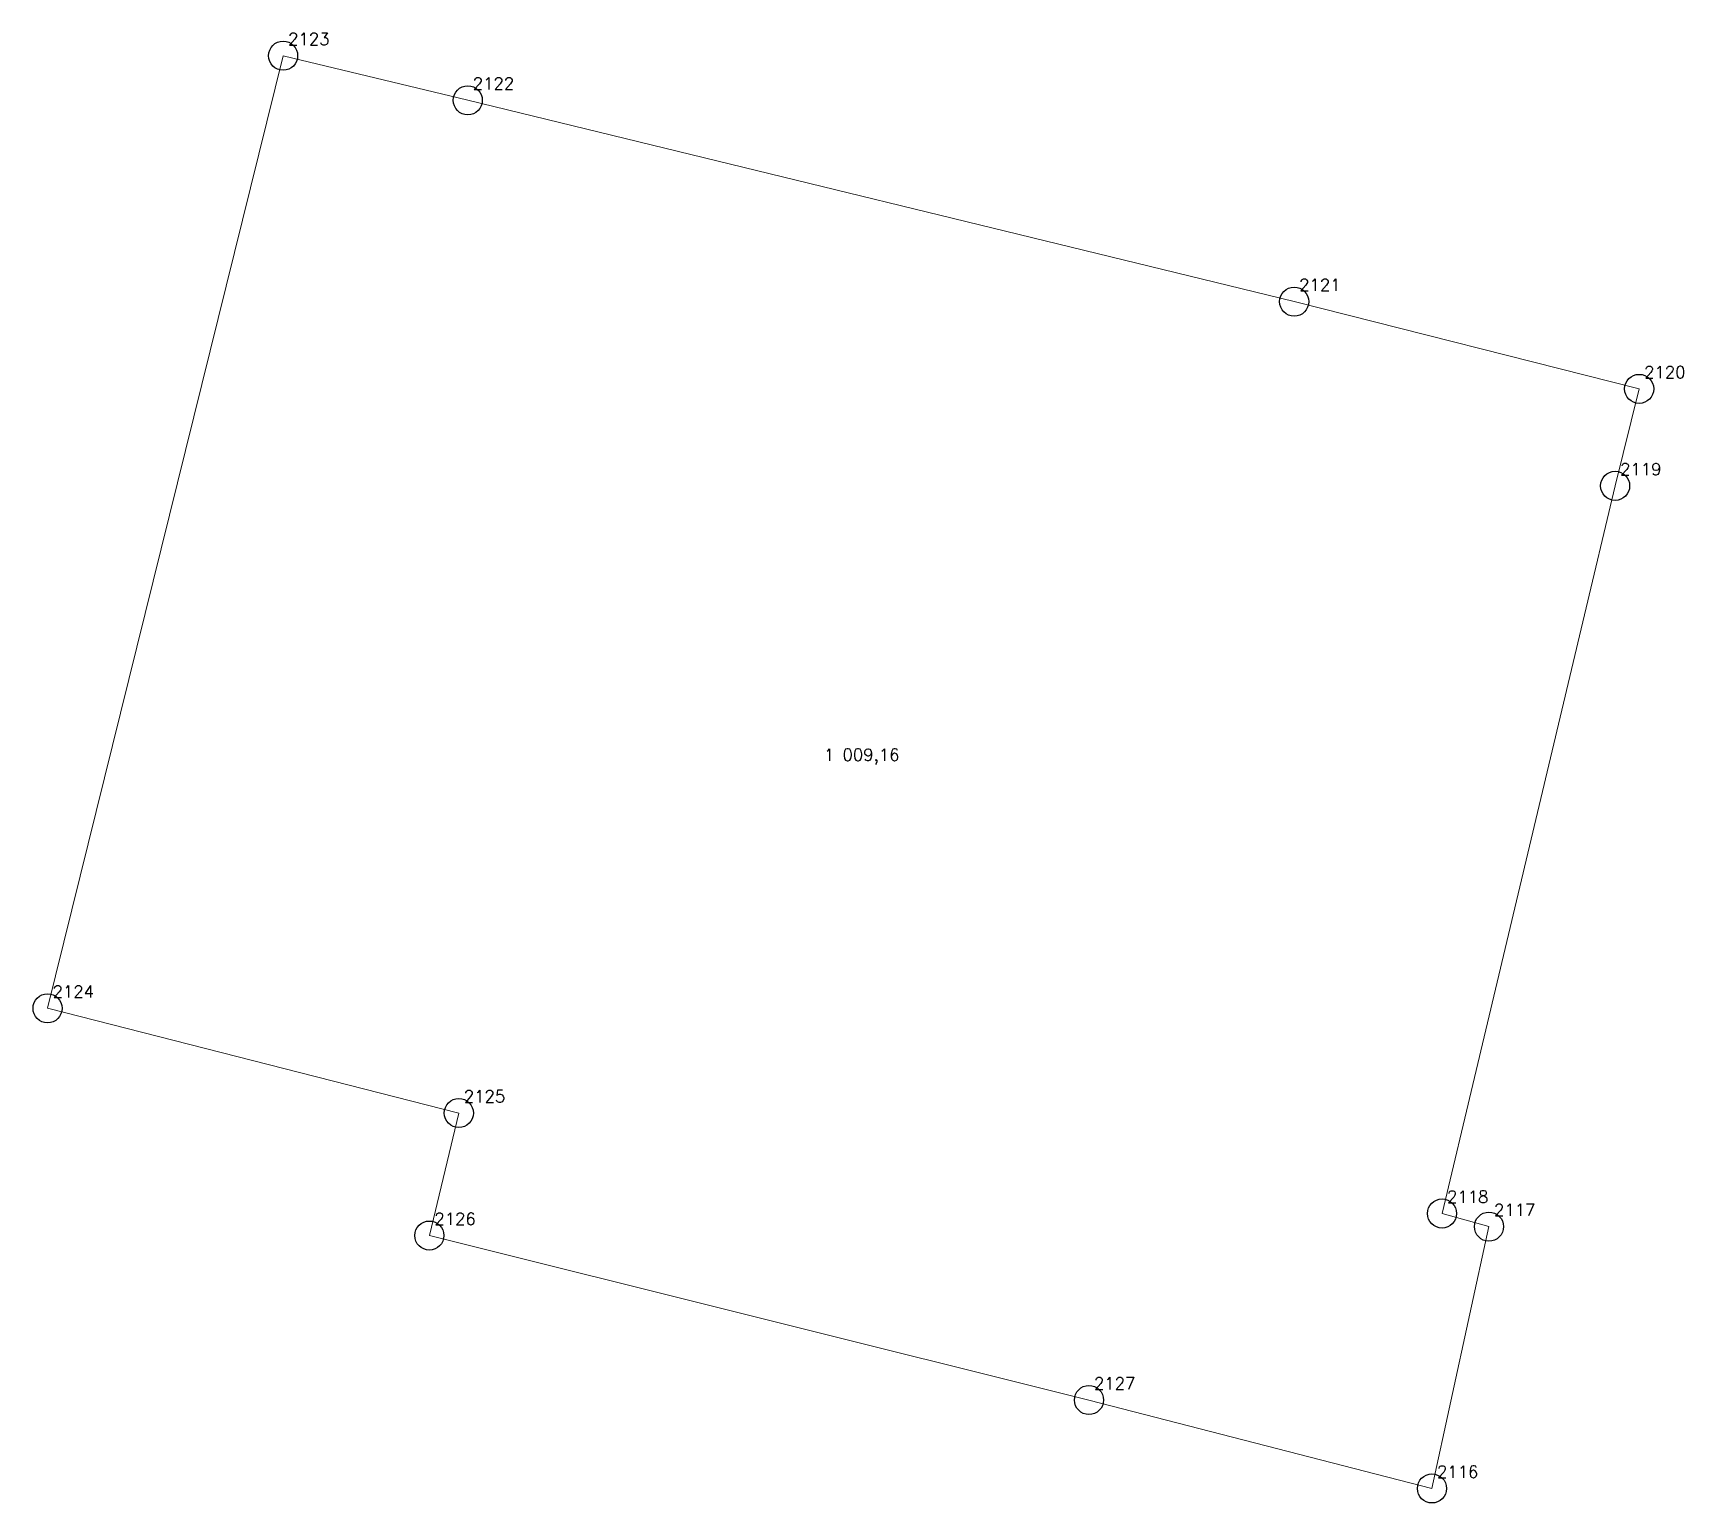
# Model space of a CAD drawing. Extents: x 1391578 to 1399811, y 355675 to 360827.
# Drawn here: x 1395345.06 to 1395387.62, y 359823.29 to 359861.19 of the extents above; entities that cross this region are included whole.
import ezdxf

# ---------------------------------------------------------------- set-up
doc = ezdxf.new("R2010")
doc.units = 0
doc.header["$PDMODE"] = 33
doc.header["$PDSIZE"] = 0.75
doc.layers.add('6 - утвержденные границы территорий окн', color=7, linetype='Continuous')
doc.styles.get("Standard").update_dxf_attribs({"font": 'simplex.shx'})

msp = doc.modelspace()

# ---------------------------------------------------------------- texts
at = {"layer": '6 - утвержденные границы территорий окн', "color": 7}
for s, p in [('2123', (1395351.639, 359860.88)), ('2122', (1395356.399, 359859.73)), ('2121', (1395377.699, 359854.54)), ('2120', (1395386.589, 359852.29)), ('2119', (1395385.969, 359849.79)), ('1 009,16', (1395365.449, 359842.426)), ('2124', (1395345.569, 359836.32)), ('2125', (1395356.169, 359833.62)), ('2118', (1395381.509, 359831.03)), ('2117', (1395382.719, 359830.69)), ('2126', (1395355.409, 359830.46)), ('2127', (1395372.409, 359826.22)), ('2116', (1395381.249, 359823.94))]:
    msp.add_text(s, height=0.3111, dxfattribs=at).set_placement(p)

# ---------------------------------------------------------------- linework, layer by layer
at = {"layer": '6 - утвержденные границы территорий окн', "color": 7, "lineweight": 20}
msp.add_lwpolyline([(1395381.12, 359823.665), (1395372.28, 359825.945), (1395355.28, 359830.185), (1395356.04, 359833.345), (1395345.44, 359836.045), (1395351.51, 359860.605), (1395356.27, 359859.455), (1395377.57, 359854.265), (1395386.46, 359852.015), (1395385.84, 359849.515), (1395381.38, 359830.755), (1395382.59, 359830.415), (1395381.12, 359823.665)], close=True, dxfattribs=at)
at = {"layer": '6 - утвержденные границы территорий окн'}
for p in [(1395351.51, 359860.605), (1395356.27, 359859.455), (1395377.57, 359854.265), (1395386.46, 359852.015), (1395385.84, 359849.515), (1395345.44, 359836.045), (1395356.04, 359833.345), (1395381.38, 359830.755), (1395382.59, 359830.415), (1395355.28, 359830.185), (1395372.28, 359825.945), (1395381.12, 359823.665)]:
    msp.add_point(p, dxfattribs=at)

msp.set_redraw_order([(e.dxf.handle, doc.entitydb.next_handle()) for e in msp.query("TEXT MTEXT ATTDEF DIMENSION ARC_DIMENSION")])  # texts and dimensions are drawn at this point

doc.saveas('drawing.dxf')
